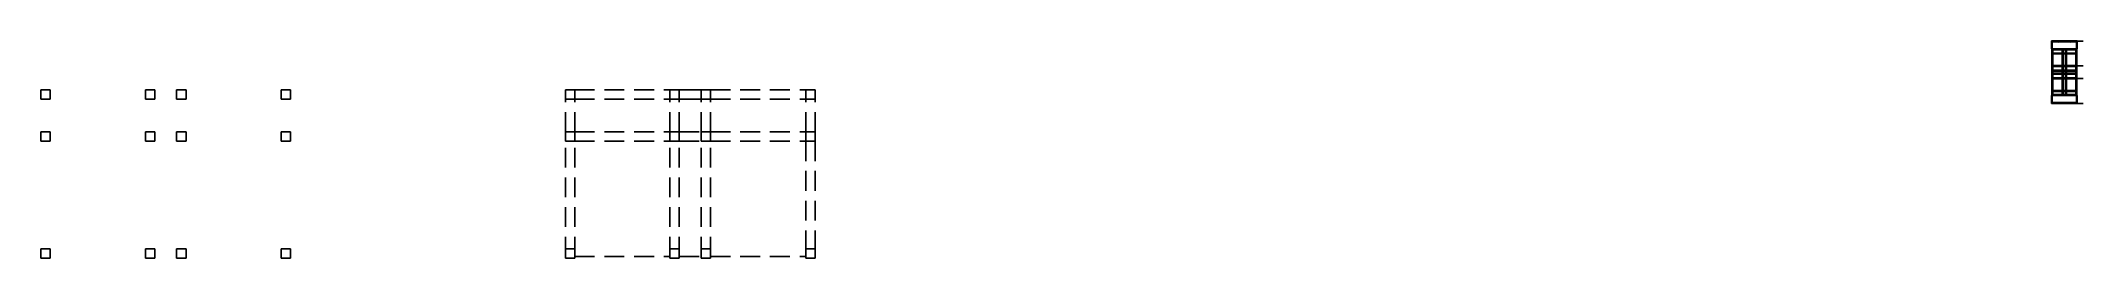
# Model space of a CAD drawing. Header units: millimetres. Extents: x -602 to 362, y 19021 to 19826.
# Drawn here: x -602 to 52, y 19756 to 19826 of the extents above; entities that cross this region are included whole.
import ezdxf

# ---------------------------------------------------------------- set-up
doc = ezdxf.new("R2010")
doc.units = ezdxf.units.MM
doc.linetypes.add('HIDDEN', pattern=[9.525, 6.35, -3.175])
doc.layers.add('SectionCutEdges', color=1, linetype='Continuous')

msp = doc.modelspace()

# ---------------------------------------------------------------- linework, layer by layer
for p, q in [((41.78, 19825.53), (41.77, 19825.51)), ((41.77, 19825.51), (41.77, 19825.5)), ((41.77, 19825.5), (41.77, 19825.48)), ((41.77, 19825.48), (41.78, 19825.46)), ((41.79, 19825.55), (41.78, 19825.53)), ((41.78, 19825.49), (41.78, 19825.48)), ((41.78, 19825.48), (41.78, 19825.46)), ((41.78, 19825.46), (41.78, 19825.2)), ((41.78, 19825.46), (41.78, 19825.46)), ((41.78, 19823), (41.78, 19825.2)), ((41.78, 19823), (41.78, 19823.02)), ((41.78, 19822.98), (41.78, 19823)), ((41.79, 19822.96), (41.78, 19822.98)), ((41.81, 19825.56), (41.79, 19825.55)), ((41.8, 19822.94), (41.79, 19822.96)), ((41.82, 19822.93), (41.8, 19822.94)), ((41.81, 19825.56), (41.82, 19825.56)), ((41.81, 19825.56), (41.81, 19825.56)), ((41.82, 19825.56), (41.83, 19825.57)), ((41.82, 19825.56), (41.82, 19825.56)), ((41.83, 19822.92), (41.82, 19822.93)), ((41.83, 19825.57), (41.85, 19825.57)), ((41.83, 19825.57), (41.83, 19825.56)), ((41.83, 19825.55), (41.83, 19825.55)), ((41.85, 19822.92), (41.83, 19822.92)), ((41.85, 19825.57), (41.87, 19825.57)), ((41.85, 19825.53), (41.85, 19825.53)), ((41.87, 19825.57), (41.86, 19825.57)), ((41.87, 19825.57), (41.87, 19825.57)), ((41.87, 19825.57), (41.88, 19825.57)), ((41.87, 19825.57), (41.87, 19825.57)), ((41.87, 19825.51), (41.87, 19825.51)), ((41.9, 19825.57), (41.88, 19825.57)), ((41.89, 19825.49), (41.89, 19825.49)), ((45.85, 19825.57), (41.9, 19825.57)), ((41.91, 19825.57), (41.9, 19825.57)), ((41.91, 19825.47), (41.9, 19825.47)), ((45.85, 19825.57), (41.91, 19825.57)), ((42.06, 19825.56), (41.91, 19825.57)), ((42.21, 19825.4), (41.93, 19825.42)), ((41.93, 19825.42), (41.93, 19825.42)), ((41.93, 19825.42), (41.93, 19825.31)), ((41.93, 19825.42), (41.93, 19825.42)), ((42.05, 19825.31), (41.93, 19825.31)), ((41.93, 19825.31), (41.93, 19825.31)), ((41.93, 19825.31), (41.93, 19825.3)), ((41.93, 19825.3), (42.05, 19825.31)), ((41.93, 19825.31), (41.93, 19825.3)), ((42.04, 19825.3), (41.93, 19825.3)), ((41.93, 19825.3), (41.93, 19825.3)), ((41.93, 19825.3), (41.93, 19825.24)), ((42.26, 19825.55), (42.06, 19825.56)), ((42.15, 19823), (45.2, 19823)), ((42.15, 19821.97), (42.15, 19822.7)), ((42.15, 19822.7), (45.2, 19822.7)), ((45.82, 19825.55), (42.26, 19825.55)), ((42.36, 19825.55), (42.26, 19825.55)), ((42.29, 19825.45), (42.31, 19825.42)), ((43.85, 19825.15), (42.33, 19825.22)), ((42.35, 19825.4), (42.37, 19825.4)), ((42.37, 19825.4), (42.42, 19825.41)), ((42.4, 19825.54), (42.43, 19825.55)), ((42.42, 19825.41), (42.43, 19825.42)), ((42.43, 19825.55), (42.62, 19825.54)), ((42.43, 19825.42), (42.45, 19825.45)), ((42.45, 19825.45), (42.46, 19825.47)), ((42.62, 19825.54), (42.87, 19825.52)), ((42.87, 19825.52), (43.16, 19825.51)), ((43.16, 19825.51), (43.47, 19825.5)), ((43.47, 19825.5), (43.78, 19825.48)), ((43.78, 19825.48), (43.91, 19825.47)), ((45.2, 19821.65), (45.2, 19822.7)), ((45.5, 19823), (46.2, 19823)), ((45.5, 19821.65), (45.5, 19822.7)), ((45.5, 19822.7), (46.2, 19822.7)), ((45.7, 19825.47), (45.71, 19825.48)), ((45.71, 19825.48), (45.73, 19825.5)), ((45.73, 19825.5), (45.76, 19825.51)), ((45.76, 19825.51), (45.78, 19825.52)), ((45.78, 19825.52), (45.8, 19825.54)), ((45.8, 19825.54), (45.81, 19825.55)), ((45.81, 19825.55), (45.82, 19825.55)), ((45.82, 19825.55), (45.84, 19825.56)), ((45.84, 19825.56), (45.85, 19825.57)), ((45.85, 19825.57), (45.88, 19825.57)), ((45.85, 19825.56), (45.85, 19825.57)), ((45.85, 19825.57), (45.85, 19825.57)), ((45.85, 19825.57), (45.86, 19825.57)), ((45.85, 19825.57), (45.85, 19825.57)), ((45.85, 19825.55), (45.85, 19825.56)), ((45.85, 19825.53), (45.85, 19825.55)), ((45.85, 19825.53), (45.85, 19825.51)), ((45.85, 19825.5), (45.85, 19825.51)), ((45.85, 19825.48), (45.85, 19825.5)), ((45.85, 19825.47), (45.85, 19825.48)), ((45.86, 19825.57), (45.87, 19825.56)), ((45.87, 19825.56), (45.88, 19825.56)), ((45.88, 19825.57), (49.83, 19825.57)), ((45.88, 19825.55), (45.88, 19825.56)), ((49.49, 19825.55), (45.88, 19825.55)), ((45.88, 19825.55), (45.89, 19825.55)), ((45.89, 19825.55), (45.91, 19825.54)), ((45.91, 19825.54), (45.93, 19825.52)), ((45.93, 19825.52), (45.95, 19825.51)), ((45.95, 19825.51), (45.97, 19825.5)), ((45.97, 19825.5), (46, 19825.48)), ((46, 19825.48), (46.01, 19825.47)), ((46.2, 19821.65), (46.2, 19822.7)), ((46.5, 19823), (49.55, 19823)), ((46.5, 19822.7), (49.55, 19822.7)), ((46.5, 19821.65), (46.5, 19822.7)), ((47.97, 19825.48), (47.85, 19825.47)), ((47.85, 19825.15), (49.38, 19825.22)), ((48.28, 19825.5), (47.97, 19825.48)), ((48.59, 19825.51), (48.28, 19825.5)), ((48.88, 19825.52), (48.59, 19825.51)), ((49.13, 19825.54), (48.88, 19825.52)), ((49.32, 19825.55), (49.13, 19825.54)), ((49.35, 19825.54), (49.32, 19825.55)), ((49.39, 19825.55), (49.49, 19825.55)), ((49.49, 19825.55), (49.69, 19825.56)), ((49.55, 19822.7), (49.55, 19821.97)), ((49.69, 19825.56), (49.84, 19825.57)), ((49.85, 19825.57), (49.83, 19825.57)), ((49.83, 19825.57), (49.83, 19825.57)), ((49.85, 19825.57), (49.83, 19825.57)), ((49.84, 19825.57), (49.85, 19825.57)), ((49.87, 19825.57), (49.85, 19825.57)), ((49.87, 19825.57), (49.85, 19825.57)), ((49.85, 19825.43), (49.85, 19825.43)), ((49.85, 19825.43), (49.85, 19825.42)), ((49.85, 19825.38), (49.85, 19825.42)), ((49.85, 19825.42), (49.87, 19825.42)), ((49.85, 19825.42), (49.85, 19825.42)), ((49.87, 19825.38), (49.85, 19825.38)), ((49.85, 19825.28), (49.85, 19825.38)), ((49.85, 19822.92), (49.87, 19822.92)), ((49.87, 19825.57), (49.87, 19825.57)), ((49.9, 19825.57), (49.87, 19825.57)), ((49.87, 19825.42), (49.89, 19825.42)), ((49.89, 19825.37), (49.87, 19825.38)), ((49.87, 19822.92), (49.89, 19822.93)), ((49.89, 19825.42), (49.9, 19825.42)), ((49.91, 19825.36), (49.89, 19825.37)), ((49.89, 19822.93), (49.91, 19822.94)), ((49.9, 19825.57), (49.92, 19825.57)), ((49.91, 19825.42), (49.9, 19825.42)), ((49.92, 19825.42), (49.91, 19825.42)), ((49.92, 19825.34), (49.91, 19825.36)), ((49.91, 19822.94), (49.92, 19822.96)), ((49.92, 19825.57), (49.94, 19825.56)), ((49.93, 19825.43), (49.92, 19825.42)), ((49.93, 19825.32), (49.92, 19825.34)), ((49.92, 19822.96), (49.93, 19822.98)), ((49.94, 19825.43), (49.93, 19825.43)), ((49.93, 19825.3), (49.93, 19825.43)), ((49.93, 19825.43), (49.93, 19825.43)), ((49.93, 19825.3), (49.93, 19825.32)), ((49.93, 19825.2), (49.93, 19825.3)), ((49.93, 19825.2), (49.93, 19823)), ((49.93, 19822.98), (49.93, 19823)), ((49.94, 19825.56), (49.96, 19825.55)), ((49.96, 19825.44), (49.94, 19825.43)), ((49.96, 19825.55), (49.97, 19825.53)), ((49.97, 19825.46), (49.96, 19825.44)), ((49.97, 19825.53), (49.98, 19825.51)), ((49.98, 19825.48), (49.97, 19825.46)), ((49.98, 19825.51), (49.98, 19825.5)), ((51.88, 19825.5), (49.98, 19825.5)), ((49.98, 19825.5), (49.98, 19825.48)), ((42.15, 19816.75), (42, 19816.75)), ((42.15, 19821.65), (45.2, 19821.65)), ((42.15, 19821.35), (45.2, 19821.35)), ((42.15, 19821.01), (42.15, 19821.35)), ((42.15, 19820.51), (42.15, 19817.65)), ((42.15, 19817.65), (45.2, 19817.65)), ((42.15, 19817.35), (45.2, 19817.35)), ((42.15, 19817.29), (42.15, 19817.35)), ((42.15, 19817.01), (42.15, 19816.75)), ((42.15, 19816.48), (42.15, 19816.75)), ((42.15, 19816.2), (42.15, 19816.15)), ((42.15, 19816.15), (45.2, 19816.15)), ((45.2, 19817.65), (45.2, 19821.35)), ((45.2, 19816.15), (45.2, 19817.35)), ((45.5, 19821.65), (46.2, 19821.65)), ((45.5, 19817.65), (45.5, 19821.35)), ((45.5, 19821.35), (46.2, 19821.35)), ((45.5, 19817.65), (46.2, 19817.65)), ((45.5, 19816.15), (45.5, 19817.35)), ((45.5, 19817.35), (46.2, 19817.35)), ((45.5, 19816.15), (46.2, 19816.15)), ((46.2, 19817.65), (46.2, 19821.35)), ((46.2, 19816.15), (46.2, 19817.35)), ((46.5, 19821.65), (49.55, 19821.65)), ((46.5, 19821.35), (49.55, 19821.35)), ((46.5, 19817.65), (46.5, 19821.35)), ((46.5, 19817.65), (49.55, 19817.65)), ((46.5, 19816.15), (46.5, 19817.35)), ((46.5, 19817.35), (49.55, 19817.35)), ((46.5, 19816.15), (49.55, 19816.15)), ((49.55, 19821.65), (49.55, 19821.65)), ((49.55, 19821.35), (49.55, 19821.01)), ((49.55, 19817.65), (49.55, 19820.51)), ((49.55, 19817.29), (49.55, 19817.35)), ((49.55, 19817.01), (49.55, 19816.75)), ((49.55, 19816.75), (49.7, 19816.75)), ((49.55, 19816.48), (49.55, 19816.75)), ((49.55, 19816.2), (49.55, 19816.15)), ((-397.81, 19809.85), (-390.81, 19809.85)), ((42, 19814.25), (42.15, 19814.25)), ((42.15, 19815.15), (42.15, 19815.85)), ((42.15, 19815.85), (45.2, 19815.85)), ((42.15, 19815.15), (45.2, 19815.15)), ((42.15, 19814.85), (45.2, 19814.85)), ((42.15, 19814.79), (42.15, 19814.85)), ((42.15, 19814.51), (42.15, 19814.25)), ((42.15, 19813.98), (42.15, 19814.25)), ((42.15, 19813.7), (42.15, 19813.65)), ((42.15, 19813.65), (45.2, 19813.65)), ((42.15, 19813.35), (45.2, 19813.35)), ((42.15, 19813.01), (42.15, 19813.35)), ((42.15, 19809.65), (42.15, 19812.51)), ((42.15, 19809.65), (45.2, 19809.65)), ((45.2, 19815.15), (45.2, 19815.85)), ((45.2, 19813.65), (45.2, 19814.85)), ((45.2, 19809.65), (45.2, 19813.35)), ((45.5, 19815.15), (45.5, 19815.85)), ((45.5, 19815.85), (46.2, 19815.85)), ((45.5, 19815.15), (46.2, 19815.15)), ((45.5, 19813.65), (45.5, 19814.85)), ((45.5, 19814.85), (46.2, 19814.85)), ((45.5, 19813.65), (46.2, 19813.65)), ((45.5, 19809.65), (45.5, 19813.35)), ((45.5, 19813.35), (46.2, 19813.35)), ((45.5, 19809.65), (46.2, 19809.65)), ((46.2, 19815.15), (46.2, 19815.85)), ((46.2, 19813.65), (46.2, 19814.85)), ((46.2, 19809.65), (46.2, 19813.35)), ((46.5, 19815.15), (46.5, 19815.85)), ((46.5, 19815.85), (49.55, 19815.85)), ((46.5, 19815.15), (49.55, 19815.15)), ((46.5, 19813.65), (46.5, 19814.85)), ((46.5, 19814.85), (49.55, 19814.85)), ((46.5, 19813.65), (49.55, 19813.65)), ((46.5, 19813.35), (49.55, 19813.35)), ((46.5, 19809.65), (46.5, 19813.35)), ((46.5, 19809.65), (49.55, 19809.65)), ((49.55, 19815.85), (49.55, 19815.15)), ((49.55, 19814.79), (49.55, 19814.85)), ((49.55, 19814.51), (49.55, 19814.25)), ((49.7, 19814.25), (49.55, 19814.25)), ((49.55, 19814.25), (49.55, 19813.98)), ((49.55, 19813.7), (49.55, 19813.65)), ((49.55, 19813.35), (49.55, 19813.01)), ((49.55, 19812.51), (49.55, 19809.65)), ((-397.81, 19806.85), (-390.81, 19806.85)), ((41.77, 19805.51), (41.78, 19805.53)), ((41.77, 19805.5), (41.77, 19805.51)), ((41.77, 19805.48), (41.77, 19805.5)), ((41.78, 19805.46), (41.77, 19805.48)), ((41.79, 19808.03), (41.78, 19808.02)), ((41.78, 19808.02), (41.78, 19808)), ((41.78, 19808), (41.78, 19807.98)), ((41.78, 19808), (41.78, 19805.79)), ((41.78, 19805.53), (41.78, 19805.79)), ((41.78, 19805.53), (41.78, 19805.53)), ((41.78, 19805.52), (41.78, 19805.53)), ((41.78, 19805.5), (41.78, 19805.52)), ((41.79, 19805.44), (41.78, 19805.46)), ((41.8, 19808.05), (41.79, 19808.03)), ((41.79, 19805.81), (41.79, 19805.81)), ((41.81, 19805.43), (41.79, 19805.44)), ((41.82, 19808.06), (41.8, 19808.05)), ((41.81, 19805.43), (41.81, 19805.43)), ((41.81, 19805.43), (41.82, 19805.43)), ((41.83, 19808.07), (41.82, 19808.06)), ((41.82, 19805.43), (41.83, 19805.42)), ((41.82, 19805.43), (41.82, 19805.43)), ((41.85, 19808.07), (41.83, 19808.07)), ((41.83, 19805.45), (41.83, 19805.44)), ((41.83, 19805.42), (41.83, 19805.43)), ((41.83, 19805.42), (41.85, 19805.42)), ((41.85, 19805.46), (41.85, 19805.46)), ((41.85, 19805.42), (41.87, 19805.42)), ((41.87, 19805.42), (41.86, 19805.42)), ((41.87, 19805.48), (41.87, 19805.48)), ((41.87, 19805.42), (41.88, 19805.42)), ((41.87, 19805.42), (41.87, 19805.42)), ((41.88, 19805.42), (41.9, 19805.42)), ((41.9, 19805.42), (45.85, 19805.42)), ((41.91, 19805.42), (41.9, 19805.42)), ((42.06, 19805.43), (41.91, 19805.42)), ((41.93, 19805.69), (41.93, 19805.75)), ((41.93, 19805.69), (41.93, 19805.69)), ((41.93, 19805.68), (41.93, 19805.69)), ((42.04, 19805.69), (41.93, 19805.69)), ((41.93, 19805.68), (41.93, 19805.57)), ((42.06, 19805.68), (41.93, 19805.68)), ((41.93, 19805.68), (41.93, 19805.68)), ((41.93, 19805.68), (41.93, 19805.68)), ((41.93, 19805.68), (42.05, 19805.68)), ((42.21, 19805.59), (41.93, 19805.57)), ((41.93, 19805.57), (41.93, 19805.57)), ((41.93, 19805.57), (41.93, 19805.57)), ((42.26, 19805.44), (42.06, 19805.43)), ((42.15, 19808.62), (42.15, 19809.35)), ((42.15, 19809.35), (45.2, 19809.35)), ((42.15, 19808.3), (45.2, 19808.3)), ((42.15, 19808), (45.2, 19808)), ((45.82, 19805.44), (42.26, 19805.44)), ((42.36, 19805.44), (42.26, 19805.44)), ((42.29, 19805.54), (42.31, 19805.57)), ((42.35, 19805.59), (42.37, 19805.59)), ((42.37, 19805.59), (42.42, 19805.58)), ((42.4, 19805.45), (42.43, 19805.45)), ((42.42, 19805.58), (42.43, 19805.57)), ((42.43, 19805.57), (42.45, 19805.54)), ((42.43, 19805.45), (42.62, 19805.45)), ((42.45, 19805.54), (42.46, 19805.52)), ((42.62, 19805.45), (42.87, 19805.47)), ((42.87, 19805.47), (43.16, 19805.48)), ((43.16, 19805.48), (43.47, 19805.5)), ((43.47, 19805.5), (43.78, 19805.51)), ((43.78, 19805.51), (43.91, 19805.52)), ((45.2, 19808.3), (45.2, 19809.35)), ((45.5, 19808.3), (45.5, 19809.35)), ((45.5, 19809.35), (46.2, 19809.35)), ((45.5, 19808.3), (46.2, 19808.3)), ((45.5, 19808), (46.2, 19808)), ((45.7, 19805.52), (45.71, 19805.51)), ((45.71, 19805.51), (45.73, 19805.5)), ((45.73, 19805.5), (45.76, 19805.48)), ((45.76, 19805.48), (45.78, 19805.47)), ((45.78, 19805.47), (45.8, 19805.45)), ((45.8, 19805.45), (45.81, 19805.45)), ((45.81, 19805.45), (45.82, 19805.44)), ((45.82, 19805.44), (45.84, 19805.43)), ((45.84, 19805.43), (45.85, 19805.42)), ((45.85, 19805.52), (45.85, 19805.51)), ((45.85, 19805.51), (45.85, 19805.5)), ((45.85, 19805.5), (45.85, 19805.48)), ((45.85, 19805.46), (45.85, 19805.48)), ((45.85, 19805.46), (45.85, 19805.44)), ((45.85, 19805.44), (45.85, 19805.43)), ((45.85, 19805.43), (45.85, 19805.42)), ((45.85, 19805.42), (45.85, 19805.42)), ((45.85, 19805.42), (45.85, 19805.42)), ((45.85, 19805.42), (45.86, 19805.42)), ((45.86, 19805.42), (45.87, 19805.43)), ((45.86, 19805.42), (45.87, 19805.42)), ((45.87, 19805.43), (45.88, 19805.43)), ((45.87, 19805.42), (45.88, 19805.42)), ((45.88, 19805.44), (45.89, 19805.45)), ((49.49, 19805.44), (45.88, 19805.44)), ((45.88, 19805.44), (45.88, 19805.43)), ((45.9, 19805.42), (45.88, 19805.42)), ((45.88, 19805.42), (45.88, 19805.42)), ((45.89, 19805.45), (45.91, 19805.45)), ((45.9, 19805.42), (49.83, 19805.42)), ((45.91, 19805.45), (45.93, 19805.47)), ((45.93, 19805.47), (45.95, 19805.48)), ((45.95, 19805.48), (45.97, 19805.5)), ((45.97, 19805.5), (46, 19805.51)), ((46, 19805.51), (46.01, 19805.52)), ((46.2, 19808.3), (46.2, 19809.35)), ((46.5, 19808.3), (46.5, 19809.35)), ((46.5, 19809.35), (49.55, 19809.35)), ((46.5, 19808.3), (49.55, 19808.3)), ((46.5, 19808), (49.55, 19808)), ((47.97, 19805.51), (47.85, 19805.52)), ((48.28, 19805.5), (47.97, 19805.51)), ((48.59, 19805.48), (48.28, 19805.5)), ((48.88, 19805.47), (48.59, 19805.48)), ((49.13, 19805.45), (48.88, 19805.47)), ((49.32, 19805.45), (49.13, 19805.45)), ((49.35, 19805.45), (49.32, 19805.45)), ((49.39, 19805.44), (49.49, 19805.44)), ((49.49, 19805.44), (49.69, 19805.43)), ((49.55, 19809.35), (49.55, 19808.62)), ((49.55, 19808.3), (49.55, 19808.3)), ((49.69, 19805.43), (49.83, 19805.42)), ((49.83, 19805.42), (49.83, 19805.42)), ((49.85, 19805.42), (49.83, 19805.42)), ((49.83, 19805.42), (49.85, 19805.42)), ((49.85, 19808.07), (49.87, 19808.07)), ((49.85, 19805.61), (49.85, 19805.71)), ((49.85, 19805.57), (49.85, 19805.61)), ((49.87, 19805.61), (49.85, 19805.61)), ((49.85, 19805.57), (49.85, 19805.57)), ((49.85, 19805.57), (49.87, 19805.57)), ((49.85, 19805.56), (49.85, 19805.57)), ((49.85, 19805.56), (49.85, 19805.56)), ((49.87, 19805.42), (49.85, 19805.42)), ((49.85, 19805.42), (49.87, 19805.42)), ((49.85, 19805.42), (49.85, 19805.42)), ((49.87, 19808.07), (49.89, 19808.06)), ((49.89, 19805.62), (49.87, 19805.61)), ((49.87, 19805.57), (49.89, 19805.57)), ((49.87, 19805.42), (49.87, 19805.42)), ((49.87, 19805.42), (49.9, 19805.42)), ((49.89, 19808.06), (49.91, 19808.05)), ((49.91, 19805.63), (49.89, 19805.62)), ((49.89, 19805.57), (49.9, 19805.57)), ((49.91, 19805.57), (49.9, 19805.57)), ((49.9, 19805.42), (49.92, 19805.42)), ((49.91, 19808.05), (49.92, 19808.03)), ((49.92, 19805.65), (49.91, 19805.63)), ((49.92, 19805.57), (49.91, 19805.57)), ((49.92, 19808.03), (49.93, 19808.02)), ((49.93, 19805.67), (49.92, 19805.65)), ((49.93, 19805.57), (49.92, 19805.57)), ((49.92, 19805.42), (49.94, 19805.43)), ((49.93, 19808.02), (49.93, 19808)), ((49.93, 19805.79), (49.93, 19808)), ((49.93, 19805.79), (49.93, 19805.69)), ((49.93, 19805.69), (49.93, 19805.56)), ((49.93, 19805.69), (49.93, 19805.67)), ((49.93, 19805.56), (49.93, 19805.57)), ((49.94, 19805.56), (49.93, 19805.56)), ((49.96, 19805.55), (49.94, 19805.56)), ((49.94, 19805.43), (49.96, 19805.44)), ((49.97, 19805.53), (49.96, 19805.55)), ((49.96, 19805.44), (49.97, 19805.46)), ((49.98, 19805.51), (49.97, 19805.53)), ((49.97, 19805.46), (49.98, 19805.48)), ((49.98, 19805.5), (49.98, 19805.51)), ((49.98, 19805.5), (51.88, 19805.5)), ((49.98, 19805.48), (49.98, 19805.5))]:
    msp.add_line(p, q)
at = {"linetype": 'HIDDEN'}
for p, q in [((-431.31, 19809.85), (-400.81, 19809.85)), ((-387.81, 19809.85), (-357.31, 19809.85)), ((-434.31, 19796.35), (-434.31, 19806.85)), ((-431.31, 19796.35), (-431.31, 19806.85)), ((-431.31, 19806.85), (-400.81, 19806.85)), ((-400.81, 19796.35), (-400.81, 19806.85)), ((-397.81, 19796.35), (-397.81, 19806.85)), ((-390.81, 19796.35), (-390.81, 19806.85)), ((-387.81, 19806.85), (-357.31, 19806.85)), ((-387.81, 19796.35), (-387.81, 19806.85)), ((-357.31, 19796.35), (-357.31, 19806.85)), ((-354.31, 19796.35), (-354.31, 19806.85)), ((-431.31, 19796.35), (-400.81, 19796.35)), ((-397.81, 19796.35), (-390.81, 19796.35)), ((-387.81, 19796.35), (-357.31, 19796.35)), ((-434.31, 19756.35), (-434.31, 19793.35)), ((-431.31, 19793.35), (-400.81, 19793.35)), ((-431.31, 19756.35), (-431.31, 19793.35)), ((-400.81, 19756.35), (-400.81, 19793.35)), ((-397.81, 19756.35), (-397.81, 19793.35)), ((-397.81, 19793.35), (-390.81, 19793.35)), ((-390.81, 19756.35), (-390.81, 19793.35)), ((-387.81, 19793.35), (-357.31, 19793.35)), ((-387.81, 19756.35), (-387.81, 19793.35)), ((-357.31, 19793.35), (-357.31, 19756.35)), ((-354.31, 19793.35), (-354.31, 19756.35)), ((-431.31, 19756.35), (-400.81, 19756.35)), ((-397.81, 19756.35), (-390.81, 19756.35)), ((-387.81, 19756.35), (-357.31, 19756.35))]:
    msp.add_line(p, q, dxfattribs=at)
at = {"layer": 'SectionCutEdges'}
for p, q in [((41.78, 19825.22), (41.79, 19825.24)), ((41.78, 19825.2), (41.78, 19825.22)), ((41.78, 19825.18), (41.78, 19825.2)), ((41.79, 19825.16), (41.78, 19825.18)), ((41.79, 19825.24), (41.8, 19825.25)), ((41.8, 19825.14), (41.79, 19825.16)), ((41.8, 19825.25), (41.82, 19825.27)), ((41.82, 19825.13), (41.8, 19825.14)), ((41.82, 19825.27), (41.83, 19825.27)), ((41.83, 19825.12), (41.82, 19825.13)), ((41.83, 19825.27), (41.85, 19825.28)), ((41.85, 19825.12), (41.83, 19825.12)), ((41.85, 19825.28), (41.87, 19825.27)), ((41.92, 19825.24), (41.85, 19825.2)), ((41.85, 19825.12), (41.85, 19825.2)), ((41.93, 19825.2), (41.85, 19825.2)), ((41.85, 19824.95), (41.85, 19825.12)), ((41.87, 19825.12), (41.85, 19825.12)), ((41.85, 19824.95), (42, 19825.03)), ((41.85, 19824.95), (41.85, 19823)), ((41.85, 19823), (41.85, 19822.92)), ((42, 19823), (41.85, 19823)), ((41.85, 19822.92), (41.85, 19822.7)), ((41.85, 19822.7), (42, 19822.7)), ((41.85, 19822.7), (41.85, 19821.97)), ((41.87, 19825.27), (41.89, 19825.27)), ((41.91, 19825.14), (41.87, 19825.12)), ((41.89, 19825.27), (41.91, 19825.25)), ((41.91, 19825.25), (41.92, 19825.24)), ((41.92, 19825.16), (41.91, 19825.14)), ((41.93, 19825.24), (41.92, 19825.24)), ((41.92, 19825.24), (41.93, 19825.2)), ((41.93, 19825.2), (41.92, 19825.16)), ((42.04, 19825.3), (41.93, 19825.24)), ((41.93, 19825.24), (41.93, 19825.24)), ((42, 19825.2), (41.93, 19825.2)), ((42, 19825.03), (42.33, 19825.22)), ((42, 19825.03), (42, 19825.2)), ((42, 19824.08), (42, 19825.03)), ((42, 19823), (42, 19824.08)), ((42.15, 19823), (42, 19823)), ((42, 19822.7), (42.15, 19822.7)), ((42, 19821.97), (42, 19822.7)), ((42.05, 19825.31), (42.04, 19825.3)), ((42.21, 19825.4), (42.05, 19825.31)), ((42.05, 19825.31), (42.05, 19825.31)), ((42.15, 19822.7), (42.15, 19823)), ((42.21, 19825.4), (42.22, 19825.41)), ((42.24, 19825.42), (42.22, 19825.41)), ((42.26, 19825.43), (42.24, 19825.42)), ((42.29, 19825.45), (42.26, 19825.43)), ((42.3, 19825.51), (42.29, 19825.49)), ((42.29, 19825.49), (42.29, 19825.47)), ((42.29, 19825.47), (42.29, 19825.45)), ((42.33, 19825.47), (42.29, 19825.45)), ((42.31, 19825.52), (42.3, 19825.51)), ((42.33, 19825.54), (42.31, 19825.52)), ((42.35, 19825.54), (42.33, 19825.54)), ((42.33, 19825.22), (42.33, 19825.47)), ((42.46, 19825.47), (42.33, 19825.47)), ((49.38, 19825.22), (42.33, 19825.22)), ((42.36, 19825.55), (42.35, 19825.54)), ((42.38, 19825.55), (42.36, 19825.55)), ((42.4, 19825.54), (42.38, 19825.55)), ((42.42, 19825.54), (42.4, 19825.54)), ((42.43, 19825.52), (42.42, 19825.54)), ((42.45, 19825.51), (42.43, 19825.52)), ((42.46, 19825.49), (42.45, 19825.51)), ((42.46, 19825.47), (42.46, 19825.49)), ((42.82, 19825.47), (42.46, 19825.47)), ((43.19, 19825.47), (42.82, 19825.47)), ((43.51, 19825.47), (43.19, 19825.47)), ((43.76, 19825.47), (43.51, 19825.47)), ((43.91, 19825.47), (43.76, 19825.47)), ((43.91, 19825.47), (43.95, 19825.47)), ((45.7, 19825.47), (43.95, 19825.47)), ((45.5, 19823), (45.2, 19823)), ((45.2, 19823), (45.2, 19822.7)), ((45.2, 19822.7), (45.5, 19822.7)), ((45.5, 19822.7), (45.5, 19823)), ((45.7, 19825.47), (45.7, 19825.47)), ((45.71, 19825.47), (45.7, 19825.47)), ((45.73, 19825.47), (45.71, 19825.47)), ((45.76, 19825.47), (45.73, 19825.47)), ((45.79, 19825.47), (45.76, 19825.47)), ((45.82, 19825.47), (45.79, 19825.47)), ((45.85, 19825.47), (45.82, 19825.47)), ((45.86, 19825.47), (45.85, 19825.47)), ((45.85, 19825.47), (45.85, 19825.47)), ((45.89, 19825.47), (45.86, 19825.47)), ((45.92, 19825.47), (45.89, 19825.47)), ((45.95, 19825.47), (45.92, 19825.47)), ((45.97, 19825.47), (45.95, 19825.47)), ((45.99, 19825.47), (45.97, 19825.47)), ((46.01, 19825.47), (45.99, 19825.47)), ((47.8, 19825.47), (46.01, 19825.47)), ((46.01, 19825.47), (46.01, 19825.47)), ((46.5, 19823), (46.2, 19823)), ((46.2, 19823), (46.2, 19822.7)), ((46.2, 19822.7), (46.5, 19822.7)), ((46.5, 19822.7), (46.5, 19823)), ((47.85, 19825.47), (47.8, 19825.47)), ((47.99, 19825.47), (47.85, 19825.47)), ((48.24, 19825.47), (47.99, 19825.47)), ((48.56, 19825.47), (48.24, 19825.47)), ((48.93, 19825.47), (48.56, 19825.47)), ((49.3, 19825.47), (48.93, 19825.47)), ((49.3, 19825.51), (49.32, 19825.52)), ((49.3, 19825.49), (49.3, 19825.51)), ((49.3, 19825.47), (49.3, 19825.49)), ((49.3, 19825.45), (49.3, 19825.47)), ((49.38, 19825.47), (49.3, 19825.47)), ((49.32, 19825.42), (49.3, 19825.45)), ((49.32, 19825.52), (49.33, 19825.54)), ((49.34, 19825.41), (49.32, 19825.42)), ((49.33, 19825.54), (49.35, 19825.54)), ((49.38, 19825.4), (49.34, 19825.41)), ((49.35, 19825.54), (49.37, 19825.55)), ((49.37, 19825.55), (49.39, 19825.55)), ((49.38, 19825.4), (49.38, 19825.47)), ((49.45, 19825.43), (49.38, 19825.47)), ((49.4, 19825.4), (49.38, 19825.4)), ((49.38, 19825.22), (49.38, 19825.4)), ((49.7, 19825.03), (49.38, 19825.22)), ((49.39, 19825.55), (49.4, 19825.54)), ((49.4, 19825.54), (49.42, 19825.54)), ((49.45, 19825.43), (49.4, 19825.4)), ((49.42, 19825.54), (49.44, 19825.52)), ((49.44, 19825.52), (49.45, 19825.51)), ((49.45, 19825.51), (49.46, 19825.49)), ((49.46, 19825.45), (49.45, 19825.43)), ((49.47, 19825.42), (49.45, 19825.43)), ((49.46, 19825.49), (49.46, 19825.47)), ((49.46, 19825.47), (49.46, 19825.45)), ((49.79, 19825.24), (49.47, 19825.42)), ((49.47, 19825.42), (49.47, 19825.42)), ((49.7, 19823), (49.55, 19823)), ((49.55, 19823), (49.55, 19822.7)), ((49.55, 19822.7), (49.7, 19822.7)), ((49.7, 19825.2), (49.78, 19825.2)), ((49.7, 19825.03), (49.7, 19825.2)), ((49.85, 19824.95), (49.7, 19825.03)), ((49.7, 19824.08), (49.7, 19825.03)), ((49.7, 19823), (49.7, 19824.08)), ((49.85, 19823), (49.7, 19823)), ((49.7, 19822.7), (49.85, 19822.7)), ((49.7, 19821.97), (49.7, 19822.7)), ((49.78, 19825.22), (49.79, 19825.24)), ((49.78, 19825.2), (49.78, 19825.22)), ((49.78, 19825.18), (49.78, 19825.2)), ((49.78, 19825.2), (49.85, 19825.2)), ((49.8, 19825.14), (49.78, 19825.18)), ((49.79, 19825.24), (49.82, 19825.27)), ((49.85, 19825.2), (49.79, 19825.24)), ((49.83, 19825.12), (49.8, 19825.14)), ((49.82, 19825.27), (49.85, 19825.28)), ((49.85, 19825.12), (49.83, 19825.12)), ((49.85, 19825.28), (49.87, 19825.27)), ((49.85, 19825.12), (49.85, 19825.2)), ((49.85, 19824.95), (49.85, 19825.12)), ((49.87, 19825.12), (49.85, 19825.12)), ((49.85, 19824.95), (49.85, 19823)), ((49.85, 19822.92), (49.85, 19823)), ((49.85, 19822.92), (49.85, 19822.7)), ((49.85, 19821.97), (49.85, 19822.7)), ((49.87, 19825.27), (49.89, 19825.27)), ((49.89, 19825.13), (49.87, 19825.12)), ((49.89, 19825.27), (49.91, 19825.25)), ((49.91, 19825.14), (49.89, 19825.13)), ((49.91, 19825.25), (49.92, 19825.24)), ((49.92, 19825.16), (49.91, 19825.14)), ((49.92, 19825.24), (49.93, 19825.22)), ((49.93, 19825.18), (49.92, 19825.16)), ((49.93, 19825.22), (49.93, 19825.2)), ((49.93, 19825.2), (49.93, 19825.18)), ((41.85, 19821.97), (41.85, 19821.65)), ((42, 19821.97), (41.85, 19821.97)), ((41.85, 19821.65), (41.85, 19821.35)), ((41.85, 19821.65), (41.85, 19821.65)), ((41.85, 19821.35), (42, 19821.35)), ((41.85, 19821.35), (41.85, 19821.01)), ((41.85, 19821.01), (41.85, 19820.51)), ((42, 19821.01), (41.85, 19821.01)), ((41.85, 19820.51), (42, 19820.51)), ((41.85, 19817.65), (41.85, 19820.51)), ((41.85, 19817.65), (41.85, 19817.35)), ((42, 19817.65), (41.85, 19817.65)), ((41.85, 19817.35), (41.85, 19817.29)), ((41.85, 19817.35), (42, 19817.35)), ((42, 19817.29), (41.85, 19817.29)), ((41.85, 19817.29), (41.85, 19817.01)), ((41.85, 19817.01), (42, 19817.01)), ((41.85, 19817.01), (41.85, 19816.48)), ((42, 19816.48), (41.85, 19816.48)), ((41.85, 19816.2), (41.85, 19816.48)), ((41.85, 19816.2), (41.85, 19816.15)), ((41.85, 19816.2), (42, 19816.2)), ((42, 19816.15), (41.85, 19816.15)), ((41.85, 19816.15), (41.85, 19815.85)), ((42.15, 19821.97), (42, 19821.97)), ((42, 19821.35), (42.15, 19821.35)), ((42, 19821.01), (42, 19821.35)), ((42.15, 19821.01), (42, 19821.01)), ((42, 19820.51), (42.15, 19820.51)), ((42, 19817.65), (42, 19820.51)), ((42.15, 19817.65), (42, 19817.65)), ((42, 19817.35), (42.15, 19817.35)), ((42, 19817.29), (42, 19817.35)), ((42.15, 19817.29), (42, 19817.29)), ((42, 19817.01), (42.15, 19817.01)), ((42, 19816.75), (42, 19817.01)), ((42, 19816.48), (42, 19816.75)), ((42.15, 19816.48), (42, 19816.48)), ((42, 19816.2), (42.15, 19816.2)), ((42, 19816.15), (42, 19816.2)), ((42.15, 19816.15), (42, 19816.15)), ((42.15, 19821.65), (42.15, 19821.97)), ((42.15, 19821.35), (42.15, 19821.65)), ((42.15, 19820.51), (42.15, 19821.01)), ((42.15, 19817.35), (42.15, 19817.65)), ((42.15, 19817.29), (42.15, 19817.01)), ((42.15, 19816.48), (42.15, 19816.2)), ((42.15, 19815.85), (42.15, 19816.15)), ((45.5, 19821.65), (45.2, 19821.65)), ((45.2, 19821.65), (45.2, 19821.35)), ((45.2, 19821.35), (45.5, 19821.35)), ((45.5, 19817.65), (45.2, 19817.65)), ((45.2, 19817.65), (45.2, 19817.35)), ((45.2, 19817.35), (45.5, 19817.35)), ((45.5, 19816.15), (45.2, 19816.15)), ((45.2, 19816.15), (45.2, 19815.85)), ((45.5, 19821.35), (45.5, 19821.65)), ((45.5, 19817.35), (45.5, 19817.65)), ((45.5, 19815.85), (45.5, 19816.15)), ((46.5, 19821.65), (46.2, 19821.65)), ((46.2, 19821.65), (46.2, 19821.35)), ((46.2, 19821.35), (46.5, 19821.35)), ((46.5, 19817.65), (46.2, 19817.65)), ((46.2, 19817.65), (46.2, 19817.35)), ((46.2, 19817.35), (46.5, 19817.35)), ((46.5, 19816.15), (46.2, 19816.15)), ((46.2, 19816.15), (46.2, 19815.85)), ((46.5, 19821.35), (46.5, 19821.65)), ((46.5, 19817.35), (46.5, 19817.65)), ((46.5, 19815.85), (46.5, 19816.15)), ((49.55, 19821.97), (49.55, 19821.65)), ((49.7, 19821.97), (49.55, 19821.97)), ((49.55, 19821.65), (49.55, 19821.35)), ((49.55, 19821.35), (49.7, 19821.35)), ((49.55, 19821.01), (49.55, 19820.51)), ((49.7, 19821.01), (49.55, 19821.01)), ((49.55, 19820.51), (49.7, 19820.51)), ((49.55, 19817.65), (49.55, 19817.35)), ((49.7, 19817.65), (49.55, 19817.65)), ((49.55, 19817.35), (49.7, 19817.35)), ((49.7, 19817.29), (49.55, 19817.29)), ((49.55, 19817.01), (49.55, 19817.29)), ((49.55, 19817.01), (49.7, 19817.01)), ((49.7, 19816.48), (49.55, 19816.48)), ((49.55, 19816.2), (49.55, 19816.48)), ((49.55, 19816.2), (49.7, 19816.2)), ((49.55, 19816.15), (49.55, 19815.85)), ((49.7, 19816.15), (49.55, 19816.15)), ((49.85, 19821.97), (49.7, 19821.97)), ((49.7, 19821.35), (49.85, 19821.35)), ((49.7, 19821.01), (49.7, 19821.35)), ((49.85, 19821.01), (49.7, 19821.01)), ((49.7, 19820.51), (49.85, 19820.51)), ((49.7, 19817.65), (49.7, 19820.51)), ((49.85, 19817.65), (49.7, 19817.65)), ((49.7, 19817.35), (49.85, 19817.35)), ((49.7, 19817.29), (49.7, 19817.35)), ((49.85, 19817.29), (49.7, 19817.29)), ((49.7, 19817.01), (49.85, 19817.01)), ((49.7, 19816.75), (49.7, 19817.01)), ((49.7, 19816.48), (49.7, 19816.75)), ((49.85, 19816.48), (49.7, 19816.48)), ((49.7, 19816.2), (49.85, 19816.2)), ((49.7, 19816.15), (49.7, 19816.2)), ((49.85, 19816.15), (49.7, 19816.15)), ((49.85, 19821.65), (49.85, 19821.97)), ((49.85, 19821.35), (49.85, 19821.65)), ((49.85, 19821.01), (49.85, 19821.35)), ((49.85, 19820.51), (49.85, 19821.01)), ((49.85, 19820.51), (49.85, 19817.65)), ((49.85, 19817.5), (49.85, 19817.65)), ((51.88, 19817.5), (49.85, 19817.5)), ((49.85, 19817.35), (49.85, 19817.5)), ((49.85, 19817.35), (49.85, 19817.29)), ((49.85, 19817.01), (49.85, 19817.29)), ((49.85, 19817.01), (49.85, 19816.48)), ((49.85, 19816.2), (49.85, 19816.48)), ((49.85, 19816.2), (49.85, 19816.15)), ((49.85, 19815.85), (49.85, 19816.15)), ((-599.32, 19809.85), (-602.32, 19809.85)), ((-602.32, 19809.85), (-602.32, 19806.85)), ((-599.32, 19806.85), (-599.32, 19809.85)), ((-565.82, 19809.85), (-568.82, 19809.85)), ((-568.82, 19809.85), (-568.82, 19806.85)), ((-565.82, 19806.85), (-565.82, 19809.85)), ((-555.82, 19809.85), (-558.82, 19809.85)), ((-558.82, 19809.85), (-558.82, 19806.85)), ((-555.82, 19806.85), (-555.82, 19809.85)), ((-522.32, 19809.85), (-525.32, 19809.85)), ((-525.32, 19809.85), (-525.32, 19806.85)), ((-522.32, 19806.85), (-522.32, 19809.85)), ((-431.31, 19809.85), (-434.31, 19809.85)), ((-434.31, 19809.85), (-434.31, 19806.85)), ((-431.31, 19806.85), (-431.31, 19809.85)), ((-397.81, 19809.85), (-400.81, 19809.85)), ((-400.81, 19809.85), (-400.81, 19806.85)), ((-397.81, 19806.85), (-397.81, 19809.85)), ((-387.81, 19809.85), (-390.81, 19809.85)), ((-390.81, 19809.85), (-390.81, 19806.85)), ((-387.81, 19806.85), (-387.81, 19809.85)), ((-354.31, 19809.85), (-357.31, 19809.85)), ((-357.31, 19809.85), (-357.31, 19806.85)), ((-354.31, 19806.85), (-354.31, 19809.85)), ((41.85, 19815.85), (42, 19815.85)), ((41.85, 19815.85), (41.85, 19815.15)), ((42, 19815.15), (41.85, 19815.15)), ((41.85, 19814.85), (41.85, 19815.15)), ((41.85, 19814.85), (41.85, 19814.79)), ((41.85, 19814.85), (42, 19814.85)), ((42, 19814.79), (41.85, 19814.79)), ((41.85, 19814.79), (41.85, 19814.51)), ((41.85, 19814.51), (42, 19814.51)), ((41.85, 19813.98), (41.85, 19814.51)), ((42, 19813.98), (41.85, 19813.98)), ((41.85, 19813.7), (41.85, 19813.98)), ((41.85, 19813.7), (41.85, 19813.65)), ((41.85, 19813.7), (42, 19813.7)), ((41.85, 19813.65), (41.85, 19813.35)), ((42, 19813.65), (41.85, 19813.65)), ((41.85, 19813.35), (42, 19813.35)), ((41.85, 19813.01), (41.85, 19813.35)), ((41.85, 19813.01), (41.85, 19812.51)), ((42, 19813.01), (41.85, 19813.01)), ((41.85, 19812.51), (41.85, 19809.65)), ((41.85, 19812.51), (42, 19812.51)), ((41.85, 19809.65), (41.85, 19809.35)), ((42, 19809.65), (41.85, 19809.65)), ((42, 19815.85), (42.15, 19815.85)), ((42, 19815.15), (42, 19815.85)), ((42.15, 19815.15), (42, 19815.15)), ((42, 19814.85), (42.15, 19814.85)), ((42, 19814.79), (42, 19814.85)), ((42.15, 19814.79), (42, 19814.79)), ((42, 19814.51), (42.15, 19814.51)), ((42, 19814.25), (42, 19814.51)), ((42, 19813.98), (42, 19814.25)), ((42.15, 19813.98), (42, 19813.98)), ((42, 19813.7), (42.15, 19813.7)), ((42, 19813.65), (42, 19813.7)), ((42.15, 19813.65), (42, 19813.65)), ((42, 19813.35), (42.15, 19813.35)), ((42, 19813.01), (42, 19813.35)), ((42.15, 19813.01), (42, 19813.01)), ((42, 19812.51), (42.15, 19812.51)), ((42.15, 19809.65), (42, 19809.65)), ((42, 19809.35), (42, 19809.65)), ((42.15, 19814.85), (42.15, 19815.15)), ((42.15, 19814.51), (42.15, 19814.79)), ((42.15, 19813.7), (42.15, 19813.98)), ((42.15, 19813.35), (42.15, 19813.65)), ((42.15, 19812.51), (42.15, 19813.01)), ((42.15, 19809.35), (42.15, 19809.65)), ((45.2, 19815.85), (45.5, 19815.85)), ((45.5, 19815.15), (45.2, 19815.15)), ((45.2, 19815.15), (45.2, 19814.85)), ((45.2, 19814.85), (45.5, 19814.85)), ((45.5, 19813.65), (45.2, 19813.65)), ((45.2, 19813.65), (45.2, 19813.35)), ((45.2, 19813.35), (45.5, 19813.35)), ((45.5, 19809.65), (45.2, 19809.65)), ((45.2, 19809.65), (45.2, 19809.35)), ((45.5, 19814.85), (45.5, 19815.15)), ((45.5, 19813.35), (45.5, 19813.65)), ((45.5, 19809.35), (45.5, 19809.65)), ((46.2, 19815.85), (46.5, 19815.85)), ((46.5, 19815.15), (46.2, 19815.15)), ((46.2, 19815.15), (46.2, 19814.85)), ((46.2, 19814.85), (46.5, 19814.85)), ((46.5, 19813.65), (46.2, 19813.65)), ((46.2, 19813.65), (46.2, 19813.35)), ((46.2, 19813.35), (46.5, 19813.35)), ((46.5, 19809.65), (46.2, 19809.65)), ((46.2, 19809.65), (46.2, 19809.35)), ((46.5, 19814.85), (46.5, 19815.15)), ((46.5, 19813.35), (46.5, 19813.65)), ((46.5, 19809.35), (46.5, 19809.65)), ((49.55, 19815.85), (49.7, 19815.85)), ((49.7, 19815.15), (49.55, 19815.15)), ((49.55, 19815.15), (49.55, 19814.85)), ((49.55, 19814.85), (49.7, 19814.85)), ((49.7, 19814.79), (49.55, 19814.79)), ((49.55, 19814.79), (49.55, 19814.51)), ((49.55, 19814.51), (49.7, 19814.51)), ((49.7, 19813.98), (49.55, 19813.98)), ((49.55, 19813.98), (49.55, 19813.7)), ((49.55, 19813.7), (49.7, 19813.7)), ((49.55, 19813.65), (49.55, 19813.35)), ((49.7, 19813.65), (49.55, 19813.65)), ((49.55, 19813.35), (49.7, 19813.35)), ((49.55, 19813.01), (49.55, 19812.51)), ((49.7, 19813.01), (49.55, 19813.01)), ((49.55, 19812.51), (49.7, 19812.51)), ((49.55, 19809.65), (49.55, 19809.35)), ((49.7, 19809.65), (49.55, 19809.65)), ((49.7, 19815.85), (49.85, 19815.85)), ((49.7, 19815.15), (49.7, 19815.85)), ((49.85, 19815.15), (49.7, 19815.15)), ((49.7, 19814.85), (49.85, 19814.85)), ((49.7, 19814.79), (49.7, 19814.85)), ((49.85, 19814.79), (49.7, 19814.79)), ((49.7, 19814.51), (49.85, 19814.51)), ((49.7, 19814.25), (49.7, 19814.51)), ((49.7, 19813.98), (49.7, 19814.25)), ((49.85, 19813.98), (49.7, 19813.98)), ((49.7, 19813.7), (49.85, 19813.7)), ((49.7, 19813.65), (49.7, 19813.7)), ((49.85, 19813.65), (49.7, 19813.65)), ((49.7, 19813.35), (49.85, 19813.35)), ((49.7, 19813.01), (49.7, 19813.35)), ((49.85, 19813.01), (49.7, 19813.01)), ((49.7, 19812.51), (49.85, 19812.51)), ((49.7, 19809.65), (49.7, 19812.51)), ((49.85, 19809.65), (49.7, 19809.65)), ((49.85, 19815.85), (49.85, 19815.15)), ((49.85, 19814.85), (49.85, 19815.15)), ((49.85, 19814.85), (49.85, 19814.79)), ((49.85, 19814.51), (49.85, 19814.79)), ((49.85, 19814.51), (49.85, 19813.98)), ((49.85, 19813.7), (49.85, 19813.98)), ((49.85, 19813.7), (49.85, 19813.65)), ((49.85, 19813.65), (49.85, 19813.5)), ((49.85, 19813.35), (49.85, 19813.5)), ((49.85, 19813.5), (51.88, 19813.5)), ((49.85, 19813.35), (49.85, 19813.01)), ((49.85, 19812.51), (49.85, 19813.01)), ((49.85, 19809.65), (49.85, 19812.51)), ((49.85, 19809.35), (49.85, 19809.65)), ((-602.32, 19806.85), (-599.32, 19806.85)), ((-568.82, 19806.85), (-565.82, 19806.85)), ((-558.82, 19806.85), (-555.82, 19806.85)), ((-525.32, 19806.85), (-522.32, 19806.85)), ((-434.31, 19806.85), (-431.31, 19806.85)), ((-400.81, 19806.85), (-397.81, 19806.85)), ((-390.81, 19806.85), (-387.81, 19806.85)), ((-357.31, 19806.85), (-354.31, 19806.85)), ((41.79, 19805.83), (41.78, 19805.81)), ((41.78, 19805.81), (41.78, 19805.79)), ((41.78, 19805.79), (41.78, 19805.77)), ((41.78, 19805.77), (41.79, 19805.75)), ((41.8, 19805.85), (41.79, 19805.83)), ((41.79, 19805.75), (41.8, 19805.74)), ((41.82, 19805.86), (41.8, 19805.85)), ((41.8, 19805.74), (41.82, 19805.73)), ((41.83, 19805.87), (41.82, 19805.86)), ((41.82, 19805.73), (41.83, 19805.72)), ((41.85, 19805.87), (41.83, 19805.87)), ((41.83, 19805.72), (41.85, 19805.71)), ((41.85, 19809.35), (42, 19809.35)), ((41.85, 19809.35), (41.85, 19808.62)), ((41.85, 19808.62), (41.85, 19808.3)), ((42, 19808.62), (41.85, 19808.62)), ((41.85, 19808.3), (41.85, 19808.3)), ((41.85, 19808.07), (41.85, 19808.3)), ((41.85, 19808.07), (41.85, 19808)), ((41.85, 19808), (41.85, 19806.04)), ((41.85, 19808), (42, 19808)), ((41.85, 19806.04), (41.85, 19805.87)), ((41.85, 19806.04), (42, 19805.96)), ((41.91, 19805.85), (41.85, 19805.87)), ((41.85, 19805.87), (41.85, 19805.79)), ((41.85, 19805.79), (41.93, 19805.79)), ((41.92, 19805.76), (41.85, 19805.79)), ((41.85, 19805.71), (41.87, 19805.72)), ((41.87, 19805.72), (41.89, 19805.73)), ((41.89, 19805.73), (41.91, 19805.74)), ((41.92, 19805.83), (41.91, 19805.85)), ((41.91, 19805.74), (41.92, 19805.75)), ((41.93, 19805.79), (41.92, 19805.83)), ((41.92, 19805.76), (41.93, 19805.79)), ((41.92, 19805.75), (41.92, 19805.76)), ((41.93, 19805.75), (41.92, 19805.76)), ((41.93, 19805.79), (42, 19805.79)), ((42.04, 19805.69), (41.93, 19805.75)), ((41.93, 19805.75), (41.93, 19805.75)), ((42, 19809.35), (42.15, 19809.35)), ((42, 19808.62), (42, 19809.35)), ((42.15, 19808.62), (42, 19808.62)), ((42, 19808.3), (42, 19808.3)), ((42, 19808), (42.15, 19808)), ((42, 19806.91), (42, 19808)), ((42, 19805.96), (42, 19806.91)), ((42, 19805.96), (42.33, 19805.77)), ((42, 19805.79), (42, 19805.96)), ((42.05, 19805.68), (42.04, 19805.69)), ((42.06, 19805.68), (42.05, 19805.68)), ((42.21, 19805.59), (42.06, 19805.68)), ((42.15, 19808.3), (42.15, 19808.62)), ((42.15, 19808), (42.15, 19808.3)), ((42.21, 19805.59), (42.22, 19805.58)), ((42.24, 19805.57), (42.22, 19805.58)), ((42.26, 19805.56), (42.24, 19805.57)), ((42.29, 19805.54), (42.26, 19805.56)), ((42.29, 19805.52), (42.29, 19805.54)), ((42.33, 19805.52), (42.29, 19805.54)), ((42.29, 19805.5), (42.29, 19805.52)), ((42.3, 19805.48), (42.29, 19805.5)), ((42.31, 19805.47), (42.3, 19805.48)), ((42.33, 19805.46), (42.31, 19805.47)), ((42.33, 19805.77), (42.33, 19805.52)), ((49.38, 19805.77), (42.33, 19805.77)), ((42.46, 19805.52), (42.33, 19805.52)), ((42.35, 19805.45), (42.33, 19805.46)), ((42.36, 19805.44), (42.35, 19805.45)), ((42.38, 19805.44), (42.36, 19805.44)), ((42.4, 19805.45), (42.38, 19805.44)), ((42.42, 19805.45), (42.4, 19805.45)), ((42.43, 19805.47), (42.42, 19805.45)), ((42.45, 19805.48), (42.43, 19805.47)), ((42.46, 19805.5), (42.45, 19805.48)), ((42.46, 19805.52), (42.46, 19805.5)), ((42.82, 19805.52), (42.46, 19805.52)), ((43.19, 19805.52), (42.82, 19805.52)), ((43.51, 19805.52), (43.19, 19805.52)), ((43.76, 19805.52), (43.51, 19805.52)), ((43.91, 19805.52), (43.76, 19805.52)), ((43.91, 19805.52), (43.95, 19805.52)), ((45.7, 19805.52), (43.95, 19805.52)), ((45.2, 19809.35), (45.5, 19809.35)), ((45.5, 19808.3), (45.2, 19808.3)), ((45.2, 19808.3), (45.2, 19808)), ((45.2, 19808), (45.5, 19808)), ((45.5, 19808), (45.5, 19808.3)), ((45.7, 19805.52), (45.7, 19805.52)), ((45.71, 19805.52), (45.7, 19805.52)), ((45.73, 19805.52), (45.71, 19805.52)), ((45.76, 19805.52), (45.73, 19805.52)), ((45.79, 19805.52), (45.76, 19805.52)), ((45.82, 19805.52), (45.79, 19805.52)), ((45.85, 19805.52), (45.82, 19805.52)), ((45.85, 19805.52), (45.85, 19805.52)), ((45.86, 19805.52), (45.85, 19805.52)), ((45.89, 19805.52), (45.86, 19805.52)), ((45.92, 19805.52), (45.89, 19805.52)), ((45.95, 19805.52), (45.92, 19805.52)), ((45.97, 19805.52), (45.95, 19805.52)), ((45.99, 19805.52), (45.97, 19805.52)), ((46.01, 19805.52), (45.99, 19805.52)), ((47.8, 19805.52), (46.01, 19805.52)), ((46.01, 19805.52), (46.01, 19805.52)), ((46.2, 19809.35), (46.5, 19809.35)), ((46.5, 19808.3), (46.2, 19808.3)), ((46.2, 19808.3), (46.2, 19808)), ((46.2, 19808), (46.5, 19808)), ((46.5, 19808), (46.5, 19808.3)), ((47.85, 19805.52), (47.8, 19805.52)), ((47.99, 19805.52), (47.85, 19805.52)), ((48.24, 19805.52), (47.99, 19805.52)), ((48.56, 19805.52), (48.24, 19805.52)), ((48.93, 19805.52), (48.56, 19805.52)), ((49.3, 19805.52), (48.93, 19805.52)), ((49.32, 19805.57), (49.3, 19805.54)), ((49.3, 19805.54), (49.3, 19805.52)), ((49.3, 19805.52), (49.3, 19805.5)), ((49.38, 19805.52), (49.3, 19805.52)), ((49.3, 19805.5), (49.3, 19805.48)), ((49.3, 19805.48), (49.32, 19805.47)), ((49.34, 19805.58), (49.32, 19805.57)), ((49.32, 19805.47), (49.33, 19805.45)), ((49.33, 19805.45), (49.35, 19805.45)), ((49.38, 19805.59), (49.34, 19805.58)), ((49.35, 19805.45), (49.37, 19805.44)), ((49.37, 19805.44), (49.39, 19805.44)), ((49.7, 19805.96), (49.38, 19805.77)), ((49.38, 19805.77), (49.38, 19805.59)), ((49.4, 19805.59), (49.38, 19805.59)), ((49.38, 19805.59), (49.38, 19805.52)), ((49.45, 19805.56), (49.38, 19805.52)), ((49.39, 19805.44), (49.4, 19805.45)), ((49.45, 19805.56), (49.4, 19805.59)), ((49.4, 19805.45), (49.42, 19805.46)), ((49.42, 19805.46), (49.44, 19805.47)), ((49.44, 19805.47), (49.45, 19805.48)), ((49.47, 19805.57), (49.45, 19805.56)), ((49.46, 19805.54), (49.45, 19805.56)), ((49.45, 19805.48), (49.46, 19805.5)), ((49.46, 19805.52), (49.46, 19805.54)), ((49.46, 19805.5), (49.46, 19805.52)), ((49.79, 19805.75), (49.47, 19805.57)), ((49.47, 19805.57), (49.47, 19805.57)), ((49.55, 19809.35), (49.7, 19809.35)), ((49.55, 19808.62), (49.55, 19808.3)), ((49.7, 19808.62), (49.55, 19808.62)), ((49.55, 19808.3), (49.55, 19808)), ((49.55, 19808), (49.7, 19808)), ((49.7, 19809.35), (49.85, 19809.35)), ((49.7, 19808.62), (49.7, 19809.35)), ((49.85, 19808.62), (49.7, 19808.62)), ((49.7, 19808), (49.85, 19808)), ((49.7, 19806.91), (49.7, 19808)), ((49.7, 19805.96), (49.7, 19806.91)), ((49.85, 19806.04), (49.7, 19805.96)), ((49.7, 19805.79), (49.7, 19805.96)), ((49.78, 19805.79), (49.7, 19805.79)), ((49.8, 19805.85), (49.78, 19805.81)), ((49.78, 19805.81), (49.78, 19805.79)), ((49.78, 19805.79), (49.78, 19805.77)), ((49.85, 19805.79), (49.78, 19805.79)), ((49.78, 19805.77), (49.79, 19805.75)), ((49.85, 19805.79), (49.79, 19805.75)), ((49.79, 19805.75), (49.82, 19805.73)), ((49.85, 19805.87), (49.8, 19805.85)), ((49.82, 19805.73), (49.85, 19805.71)), ((49.85, 19808.62), (49.85, 19809.35)), ((49.85, 19808.3), (49.85, 19808.62)), ((49.85, 19808.07), (49.85, 19808.3)), ((49.85, 19808), (49.85, 19808.07)), ((49.85, 19806.04), (49.85, 19808)), ((49.85, 19806.04), (49.85, 19805.87)), ((49.87, 19805.87), (49.85, 19805.87)), ((49.85, 19805.87), (49.85, 19805.79)), ((49.85, 19805.71), (49.87, 19805.72)), ((49.89, 19805.86), (49.87, 19805.87)), ((49.87, 19805.72), (49.89, 19805.73)), ((49.91, 19805.85), (49.89, 19805.86)), ((49.89, 19805.73), (49.91, 19805.74)), ((49.92, 19805.83), (49.91, 19805.85)), ((49.91, 19805.74), (49.92, 19805.75)), ((49.93, 19805.81), (49.92, 19805.83)), ((49.92, 19805.75), (49.93, 19805.77)), ((49.93, 19805.79), (49.93, 19805.81)), ((49.93, 19805.77), (49.93, 19805.79)), ((-602.32, 19796.35), (-602.32, 19793.35)), ((-599.32, 19796.35), (-602.32, 19796.35)), ((-599.32, 19793.35), (-599.32, 19796.35)), ((-565.82, 19796.35), (-568.82, 19796.35)), ((-568.82, 19796.35), (-568.82, 19793.35)), ((-565.82, 19793.35), (-565.82, 19796.35)), ((-555.82, 19796.35), (-558.82, 19796.35)), ((-558.82, 19796.35), (-558.82, 19793.35)), ((-555.82, 19793.35), (-555.82, 19796.35)), ((-522.32, 19796.35), (-525.32, 19796.35)), ((-525.32, 19796.35), (-525.32, 19793.35)), ((-522.32, 19793.35), (-522.32, 19796.35)), ((-434.31, 19796.35), (-434.31, 19793.35)), ((-431.31, 19796.35), (-434.31, 19796.35)), ((-431.31, 19793.35), (-431.31, 19796.35)), ((-397.81, 19796.35), (-400.81, 19796.35)), ((-400.81, 19796.35), (-400.81, 19793.35)), ((-397.81, 19793.35), (-397.81, 19796.35)), ((-387.81, 19796.35), (-390.81, 19796.35)), ((-390.81, 19796.35), (-390.81, 19793.35)), ((-387.81, 19793.35), (-387.81, 19796.35)), ((-354.31, 19796.35), (-357.31, 19796.35)), ((-357.31, 19796.35), (-357.31, 19793.35)), ((-354.31, 19793.35), (-354.31, 19796.35)), ((-602.32, 19793.35), (-599.32, 19793.35)), ((-568.82, 19793.35), (-565.82, 19793.35)), ((-558.82, 19793.35), (-555.82, 19793.35)), ((-525.32, 19793.35), (-522.32, 19793.35)), ((-434.31, 19793.35), (-431.31, 19793.35)), ((-400.81, 19793.35), (-397.81, 19793.35)), ((-390.81, 19793.35), (-387.81, 19793.35)), ((-357.31, 19793.35), (-354.31, 19793.35)), ((-602.32, 19758.85), (-602.32, 19755.85)), ((-599.32, 19758.85), (-602.32, 19758.85)), ((-599.32, 19755.85), (-599.32, 19758.85)), ((-565.82, 19758.85), (-568.82, 19758.85)), ((-568.82, 19758.85), (-568.82, 19755.85)), ((-565.82, 19755.85), (-565.82, 19758.85)), ((-555.82, 19758.85), (-558.82, 19758.85)), ((-558.82, 19758.85), (-558.82, 19755.85)), ((-555.82, 19755.85), (-555.82, 19758.85)), ((-522.32, 19758.85), (-525.32, 19758.85)), ((-525.32, 19758.85), (-525.32, 19755.85)), ((-522.32, 19757.35), (-522.32, 19758.85)), ((-522.32, 19755.85), (-522.32, 19757.35)), ((-434.31, 19758.85), (-434.31, 19755.85)), ((-431.31, 19758.85), (-434.31, 19758.85)), ((-431.31, 19755.85), (-431.31, 19758.85)), ((-397.81, 19758.85), (-400.81, 19758.85)), ((-400.81, 19758.85), (-400.81, 19755.85)), ((-397.81, 19755.85), (-397.81, 19758.85)), ((-387.81, 19758.85), (-390.81, 19758.85)), ((-390.81, 19758.85), (-390.81, 19755.85)), ((-387.81, 19755.85), (-387.81, 19758.85)), ((-354.31, 19758.85), (-357.31, 19758.85)), ((-357.31, 19758.85), (-357.31, 19755.85)), ((-354.31, 19757.35), (-354.31, 19758.85)), ((-354.31, 19755.85), (-354.31, 19757.35)), ((-602.32, 19755.85), (-599.32, 19755.85)), ((-568.82, 19755.85), (-565.82, 19755.85)), ((-558.82, 19755.85), (-555.82, 19755.85)), ((-525.32, 19755.85), (-522.32, 19755.85)), ((-434.31, 19755.85), (-431.31, 19755.85)), ((-400.81, 19755.85), (-397.81, 19755.85)), ((-390.81, 19755.85), (-387.81, 19755.85)), ((-357.31, 19755.85), (-354.31, 19755.85))]:
    msp.add_line(p, q, dxfattribs=at)

doc.saveas('drawing.dxf')
